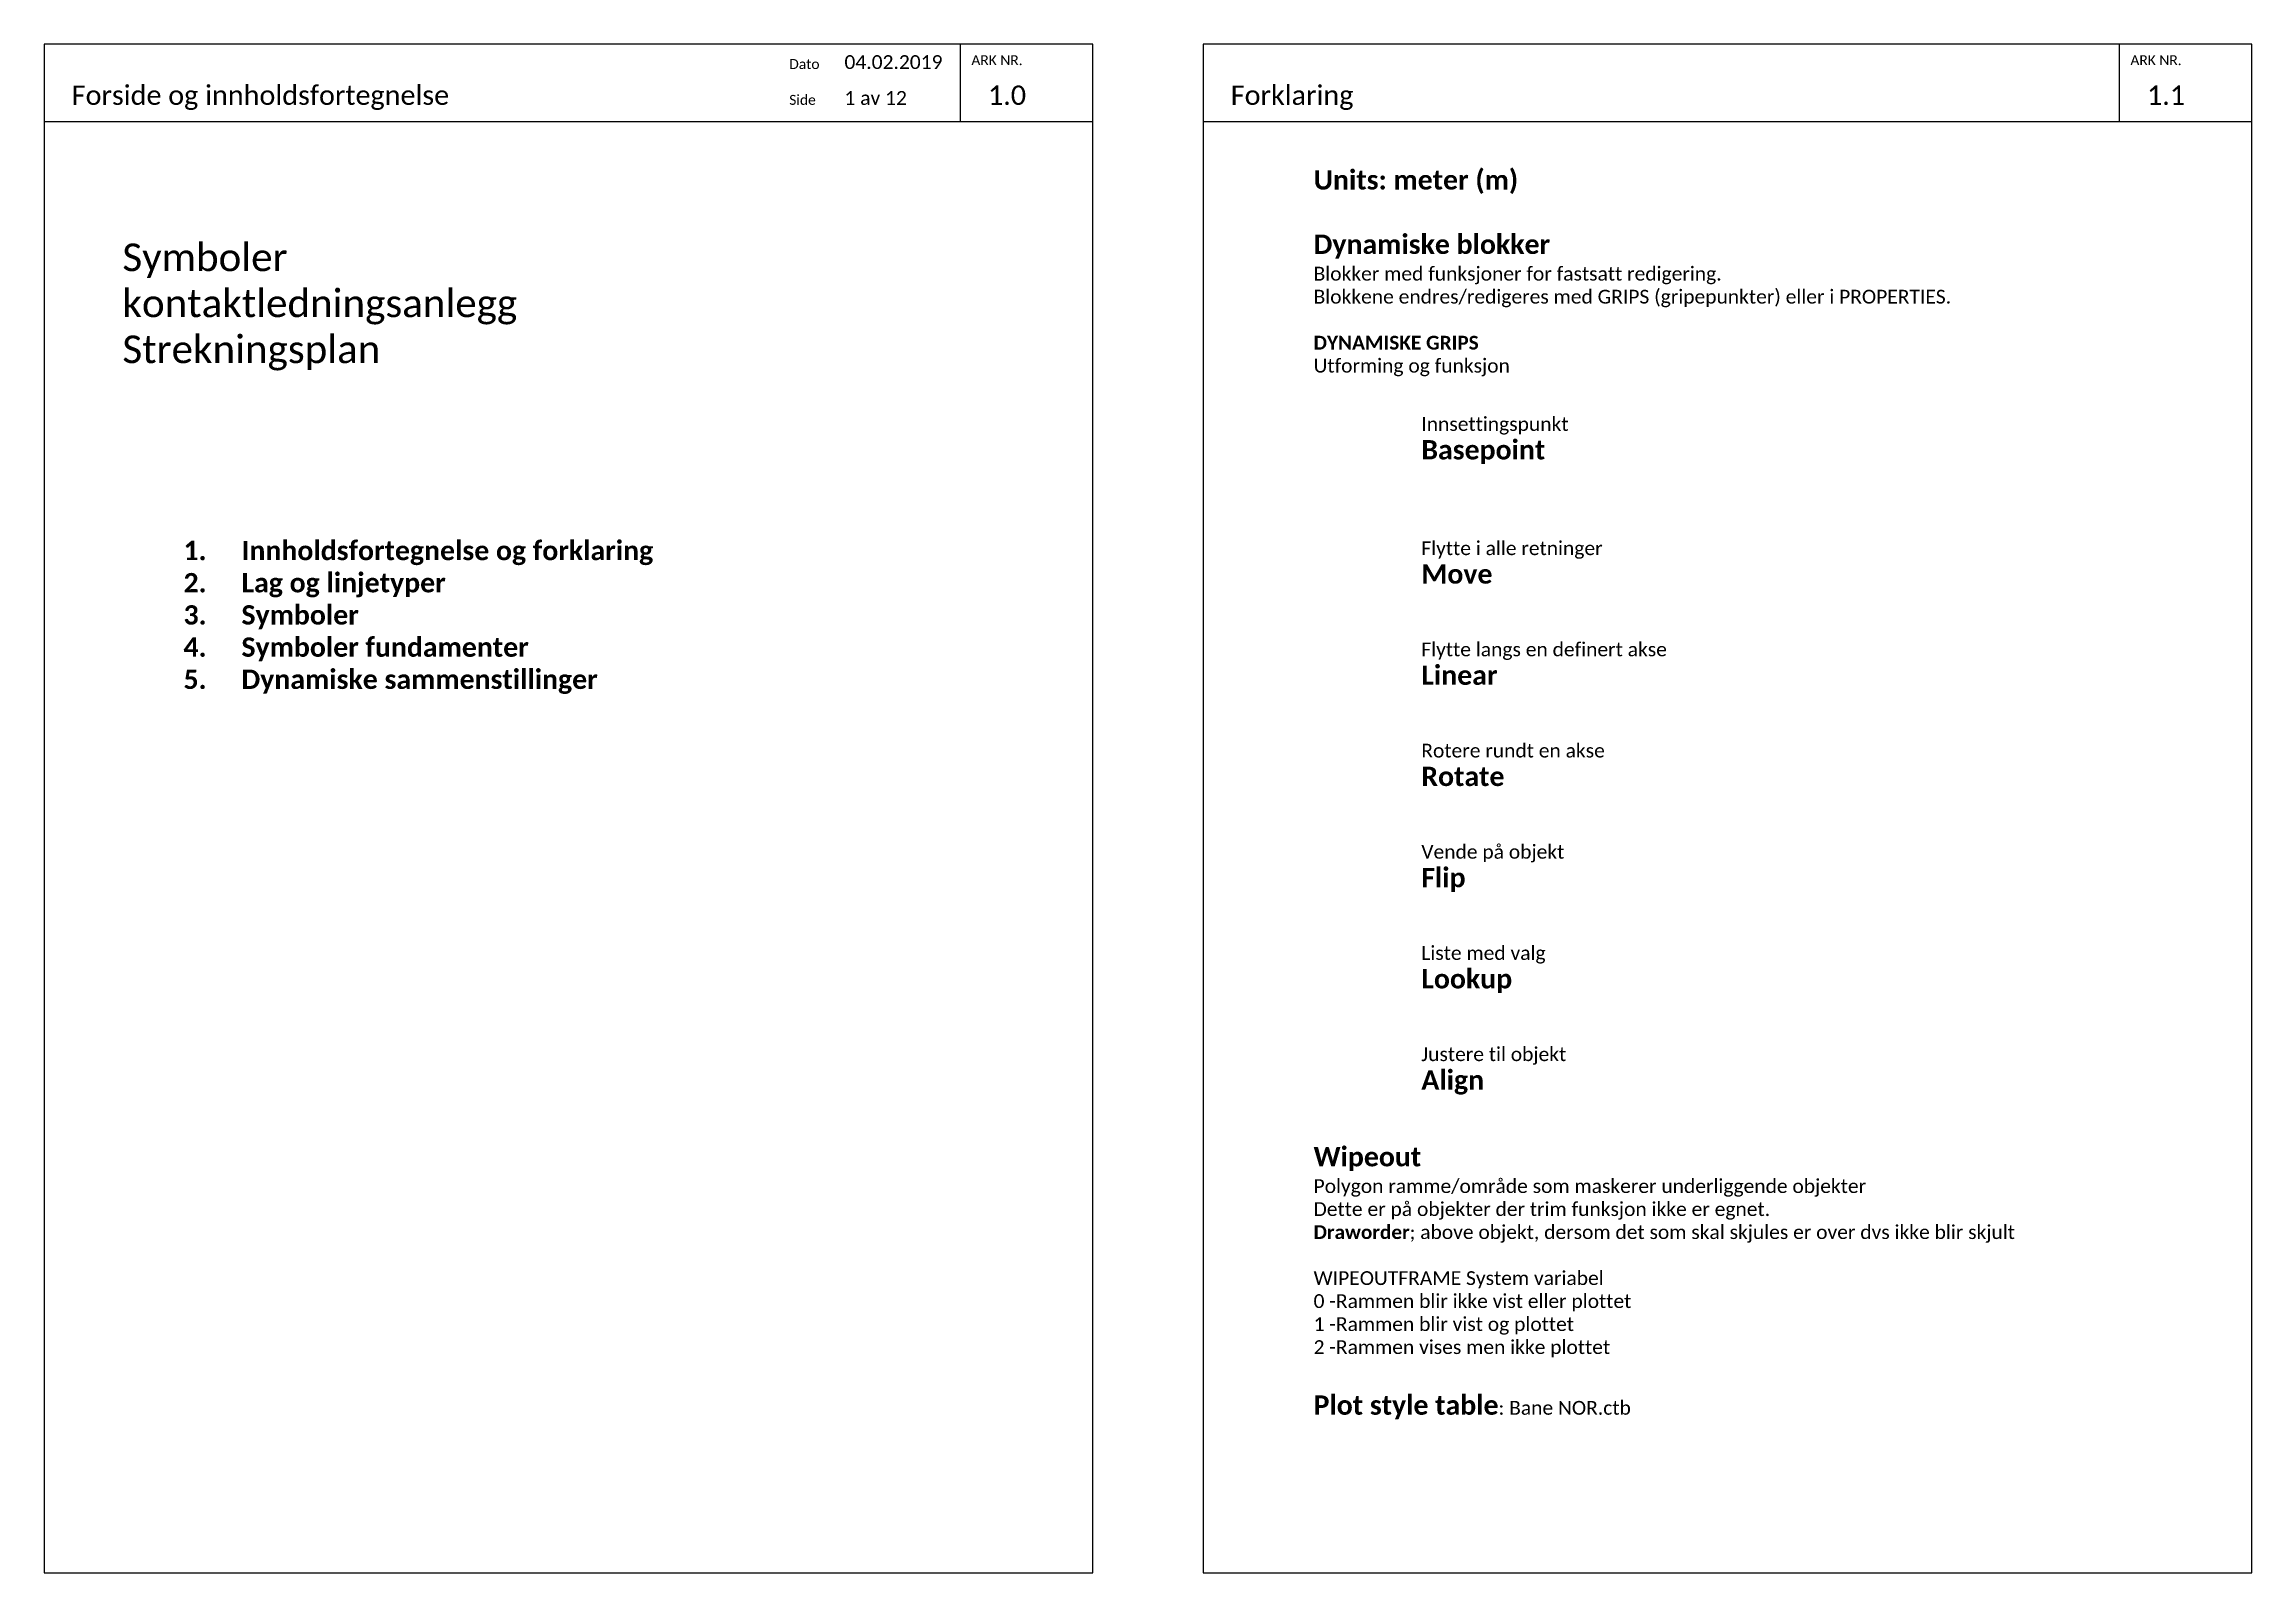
# Model space of a CAD drawing. Header units: metres. Extents: x -220 to 846, y -1228 to 277.
# Drawn here: x 0 to 400, y 0 to 277 of the extents above; entities that cross this region are included whole.
import ezdxf

# ---------------------------------------------------------------- set-up
doc = ezdxf.new("R2010")
doc.units = ezdxf.units.M
for name, color, linetype in [('RAMME', 5, 'Continuous'), ('RAMME SYMBOLER', 4, 'Continuous'), ('RAMME TEKST', 7, 'Continuous')]:
    doc.layers.add(name, color=color, linetype=linetype)
doc.styles.add('Arial', font='arial.ttf')
doc.styles.add('Calibri', font='calibri.ttf')
doc.styles.get("Standard").update_dxf_attribs({"font": 'txt.shx'})

msp = doc.modelspace()

# ---------------------------------------------------------------- texts
at = {"layer": 'RAMME TEKST', "linetype": 'ByBlock', "style": 'Calibri'}
for s, height, p in [('Dato', 1.8, (135, 272.5)), ('04.02.2019', 2.5, (145, 272.5)), ('ARK NR.', 1.8, (168, 273.2)), ('ARK NR.', 1.8, (378, 273.2)), ('Forside og innholdsfortegnelse', 3.5, (5, 266)), ('1 av 12', 2.5, (145, 266)), ('1.0', 3.5, (171, 266)), ('Forklaring', 3.5, (215, 266)), ('1.1', 3.5, (381, 266)), ('Side', 1.8, (135, 266))]:
    msp.add_text(s, height=height, dxfattribs=at).set_placement(p)
at = {"layer": 'RAMME TEKST', "attachment_point": 1}
for s, width, insert, char_height in [('{\\fCalibri|b1|i0|c0|p34;\\H1.4x;Units: meter (m)\\P\\PDynamiske blokker \\P\\fCalibri|b0|i0|c0|p34;\\H0.71428x;Blokker med funksjoner for fastsatt redigering. \\PBlokkene endres/redigeres med GRIPS (gripepunkter) eller i PROPERTIES.\\P\\P\\fCalibri|b1|i0|c0|p34;\\H1.00001x;DYNAMISKE GRIPS \\P\\fCalibri|b0|i0|c0|p34;Utforming og funksjon}', 150, (230, 254.16), 2.5), ('{\\fCalibri|b0|i0|c0|p34;Innsettingspunkt \\P\\fCalibri|b1|i0|c0|p34;\\H1.4x;Basepoint\\P\\H0.71429x;\\P\\P\\P\\fCalibri|b0|i0|c0|p34;Flytte i alle retninger \\P\\fCalibri|b1|i0|c0|p34;\\H1.39999x;Move\\P\\H0.71429x;\\P\\P\\fCalibri|b0|i0|c0|p34;Flytte langs en definert akse \\P\\fCalibri|b1|i0|c0|p34;\\H1.39999x;Linear\\P\\H0.71429x;\\P\\P\\fCalibri|b0|i0|c0|p34;Rotere rundt en akse \\P\\fCalibri|b1|i0|c0|p34;\\H1.39999x;Rotate\\P\\H0.71429x;\\P\\P\\fCalibri|b0|i0|c0|p34;Vende på objekt \\P\\fCalibri|b1|i0|c0|p34;\\H1.39999x;Flip\\P\\H0.71429x;\\P\\P\\fCalibri|b0|i0|c0|p34;Liste med valg\\P\\fCalibri|b1|i0|c0|p34;\\H1.39999x;Lookup\\P\\H0.71429x;\\P\\P\\fCalibri|b0|i0|c0|p34;Justere til objekt \\P\\fCalibri|b1|i0|c0|p34;\\H1.39999x;Align}', 55.0824, (249.52, 209.42), 2.5), ('\\pi-10.5,l15.75,t15.75;{\\fCalibri|b1|i0|c0|p34;1.^IInnholdsfortegnelse og forklaring\\H1.67692x; \\H0.59633x;\\P2.^ILag og linjetyper\\H1.46436x; \\H0.68289x;\\P3.^ISymboler\\H1.53368x; \\H0.65203x;\\P4.^ISymboler fundamenter\\H1.51672x; \\H0.65932x;\\P5.^IDynamiske sammenstillinger\\H1.51776x; }', 150, (20, 187), 3.5)]:
    msp.add_mtext_dynamic_manual_height_columns(s, width=width, gutter_width=12.5, heights=[0], dxfattribs=dict(at, insert=insert, char_height=char_height))
at = {"layer": 'RAMME TEKST', "linetype": 'ByBlock', "insert": (14.18, 240.87), "char_height": 5, "attachment_point": 1, "style": 'Arial'}
msp.add_mtext_dynamic_manual_height_columns('{\\fCalibri|b0|i0|c0|p34;Symboler\\Pkontaktledningsanlegg\\H1.89512x; \\H0.52767x;\\PStrekningsplan\\H1.59675x; }', width=150, gutter_width=12.5, heights=[0], dxfattribs=at)
at = {"layer": 'RAMME TEKST', "insert": (230, 77.16), "char_height": 2.5, "width": 150, "attachment_point": 1}
msp.add_mtext('{\\fCalibri|b1|i0|c0|p34;\\H1.4x;Wipeout\\P\\fCalibri|b0|i0|c0|p34;\\H0.71429x;Polygon ramme/område som maskerer underliggende objekter\\PDette er på objekter der trim funksjon ikke er egnet.\\P\\fCalibri|b1|i0|c0|p34;Draworder\\fCalibri|b0|i0|c0|p34;; above objekt, dersom det som skal skjules er over dvs ikke blir skjult\\P\\PWIPEOUTFRAME System variabel \\P0 -Rammen blir ikke vist eller plottet\\P1 -Rammen blir vist og plottet\\P\\pi-5.89583,l5.89583;2 -Rammen vises men ikke plottet\\P\\pi0,l0;\\H1.4x;\\P\\fCalibri|b1|i0|c0|p34;Plot style table\\fCalibri|b0|i0|c0|p34;\\H0.71429x;: Bane NOR.ctb}', dxfattribs=at)

# ---------------------------------------------------------------- linework, layer by layer
at = {"layer": 'RAMME'}
for points in [[(190, 277), (0, 277), (0, 0), (190, 0)], [(400, 277), (210, 277), (210, 0), (400, 0)]]:
    msp.add_lwpolyline(points, close=True, dxfattribs=at)
for points in [[(0, 263), (190, 263)], [(210, 263), (400, 263)]]:
    msp.add_lwpolyline(points, dxfattribs=at)
at = {"layer": 'RAMME SYMBOLER'}
for p, q in [((166, 263), (166, 277)), ((376, 263), (376, 277))]:
    msp.add_line(p, q, dxfattribs=at)

msp.set_redraw_order([(e.dxf.handle, doc.entitydb.next_handle()) for e in msp.query("TEXT MTEXT ATTDEF DIMENSION ARC_DIMENSION")])  # texts and dimensions are drawn at this point

doc.saveas('drawing.dxf')
